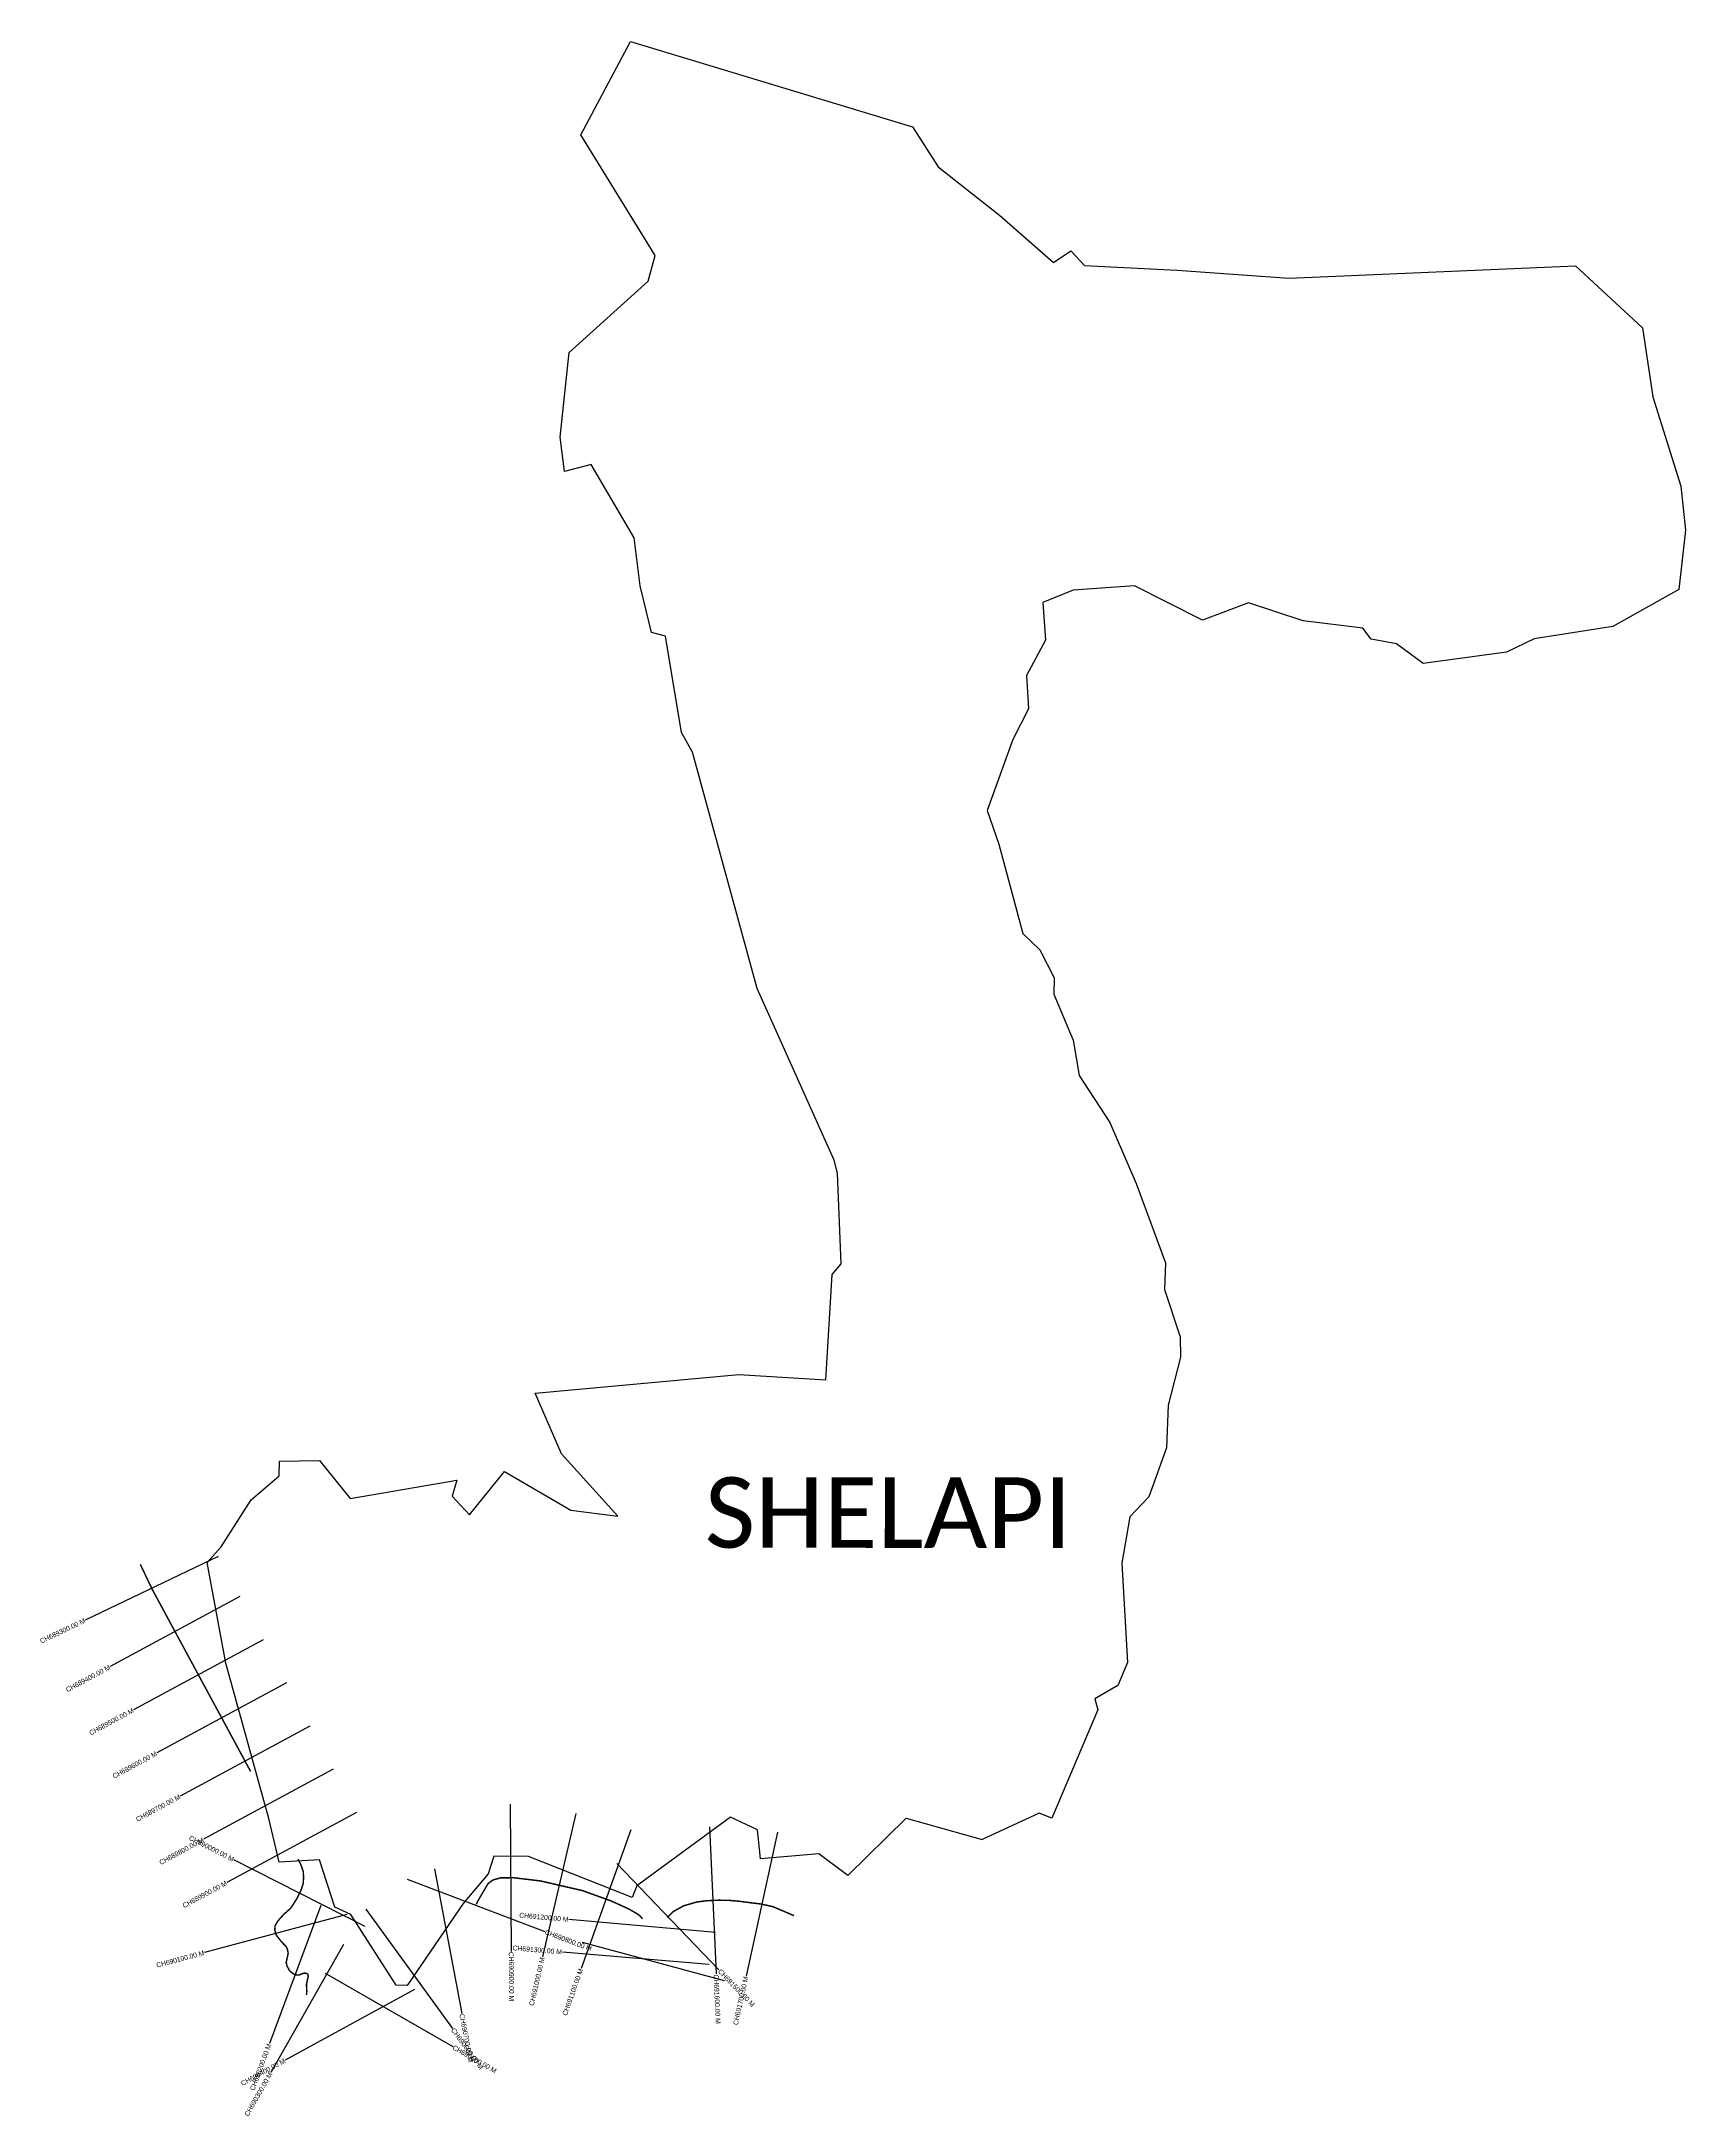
# Model space of a CAD drawing. Header units: metres. Extents: x 340059 to 343408, y 1762380 to 1766604.
import ezdxf
from ezdxf.enums import TextEntityAlignment as Align

# ---------------------------------------------------------------- set-up
doc = ezdxf.new("R2010")
doc.units = ezdxf.units.M
for name, color, linetype in [('CS', 134, 'Continuous'), ('CSMark', 6, 'Continuous'), ('NATURALLY PROTECTED', 3, 'Continuous'), ('VILLAGE NAME', 250, 'Continuous')]:
    doc.layers.add(name, color=color, linetype=linetype)

msp = doc.modelspace()

# ---------------------------------------------------------------- linework, layer by layer
at = {"color": 3}
for points in [[(341157.5, 1766413.7), (341258.8, 1766604)], [(341258.8, 1766604), (341832.9, 1766429.8), (341885.2, 1766348.3), (342010.4, 1766249.9), (342120.5, 1766153.9), (342155.7, 1766177.2), (342183.7, 1766147.7), (342372.1, 1766138.3), (342600.2, 1766121.9), (343183.7, 1766146.6), (343319.9, 1766020.8), (343341.3, 1765879.9), (343398.5, 1765697.9), (343407.9, 1765608.6), (343394.3, 1765487.7), (343260, 1765412.3), (343099.3, 1765386.8), (343043.4, 1765359.5), (342873.5, 1765336.8), (342819, 1765376.8), (342767.7, 1765386.1), (342750.7, 1765408.5), (342628.9, 1765423.4), (342517.4, 1765460.2), (342424.1, 1765425), (342285.5, 1765495.1), (342160.6, 1765485.7), (342098.4, 1765460.9), (342104.3, 1765384.4), (342065.2, 1765312.2), (342069.4, 1765244.4), (342037.1, 1765181.6), (341985.1, 1765037.2), (342008.7, 1764968.5), (342057.5, 1764786.2), (342092.4, 1764753.1), (342121.8, 1764696.3), (342121, 1764662.9), (342160.3, 1764569.4), (342172.4, 1764496.9), (342234.9, 1764401.1), (342288.7, 1764276.8), (342348.5, 1764115.8), (342346.4, 1764061.2), (342378.2, 1763965), (342379.2, 1763923.4), (342353.6, 1763825.5), (342350.3, 1763738.4), (342314.4, 1763639), (342275.7, 1763597.7), (342259.8, 1763503.8), (342270.7, 1763300.9), (342251.4, 1763254.6), (342204.2, 1763226.8), (342210.4, 1763204.9), (342117.1, 1762984.1), (342090.9, 1762994.2), (341975, 1762940.8)], [(341820.2, 1762983.8), (341701.4, 1762867.1), (341642.3, 1762911.1), (341523.6, 1762901.1), (341517.3, 1762960.2), (341462.5, 1762985.7), (341271.7, 1762846), (341262.2, 1762822.5), (341050.8, 1762905.9), (340980, 1762906.4), (340968.8, 1762870.3), (340917.5, 1762810.1), (340803.6, 1762643), (340781.1, 1762644), (340688.6, 1762787.4), (340656, 1762802.3), (340624.8, 1762899), (340542.6, 1762894.6), (340521.4, 1762983.6), (340434.4, 1763299.9), (340395.9, 1763505), (340424.7, 1763536.8), (340485.5, 1763632.8), (340543.1, 1763681.8), (340543.6, 1763711.1), (340625.2, 1763713), (340687.1, 1763635.1), (340904.8, 1763672.6), (340895, 1763640.3), (340930.6, 1763601.9), (341001.9, 1763690.1), (341137, 1763611.3), (341232.7, 1763599.1), (341118.1, 1763726.3), (341064, 1763850), (341479.4, 1763887.9), (341656.5, 1763877.1), (341669.6, 1764091.5), (341687.7, 1764113.7), (341680.2, 1764298.4), (341673.2, 1764324.9), (341516.7, 1764674.6), (341384.5, 1765155.8), (341362.1, 1765196.1), (341329.7, 1765392.3), (341301.1, 1765400), (341278.1, 1765495), (341265.9, 1765592.8), (341178.7, 1765742), (341124, 1765728), (341115.1, 1765797.7), (341133.6, 1765970.2), (341294.8, 1766115.8), (341308.7, 1766167.6), (341157.5, 1766413.7)], [(341820.2, 1762983.8), (341975, 1762940.8)]]:
    msp.add_lwpolyline(points, dxfattribs=at)
at = {"layer": 'CS'}
for p, q in [((340418.5, 1763516.8), (340147.8, 1763387.7)), ((340462.6, 1763435.5), (340198.6, 1763292.9)), ((340510.1, 1763347.6), (340246.2, 1763204.9)), ((340557.6, 1763259.6), (340293.7, 1763117)), ((340605.2, 1763171.6), (340341.2, 1763029)), ((340652.7, 1763083.6), (340388.8, 1762941)), ((340700.2, 1762995.6), (340436.3, 1762853)), ((341013.4, 1763012.5), (341015.6, 1762712.6)), ((341146.9, 1762993.5), (341079.4, 1762701.2)), ((341259.5, 1762960.2), (341158.2, 1762677.9)), ((341419.8, 1762966.2), (341432.9, 1762666.5)), ((341557.8, 1762955.2), (341493.9, 1762662.1)), ((340718.2, 1762763.4), (340450.7, 1762899.1)), ((340803.5, 1762859.5), (341084, 1762753)), ((340859.4, 1762881), (340914.6, 1762586.2)), ((341231, 1762891.4), (341438.8, 1762675)), ((340680.7, 1762787.7), (340390.9, 1762710.3)), ((340627.4, 1762806), (340522.8, 1762524.8)), ((340719.3, 1762798.3), (340895.7, 1762555.7)), ((341431.9, 1762750.7), (341133.1, 1762777.5)), ((340674.1, 1762726.9), (340525.9, 1762466)), ((341159.9, 1762731.1), (341449.5, 1762652.9)), ((341418.6, 1762685.6), (341119.7, 1762711.2)), ((340636.2, 1762668.1), (340896.3, 1762518.6)), ((340818.3, 1762635.1), (340555.1, 1762491.2))]:
    msp.add_line(p, q, dxfattribs=at)
at = {"layer": 'NATURALLY PROTECTED', "color": 2, "const_width": 3, "flags": 128}
for points in [[(340259.9, 1763501.1), (340284.1, 1763450.3), (340334, 1763357.9), (340390.1, 1763254.1), (340441.6, 1763158.8), (340484.7, 1763079)], [(340581.2, 1762900.4), (340583.9, 1762895.5), (340588, 1762886.4), (340591.8, 1762875.1), (340592.6, 1762863.3), (340591.7, 1762851), (340587.1, 1762836.5), (340578.6, 1762819.6), (340566.2, 1762800.4), (340551.8, 1762787.6), (340540, 1762774.4), (340534.5, 1762764.9), (340533.8, 1762756.5), (340536.5, 1762746.3), (340546.5, 1762733.3), (340557.1, 1762722.2), (340559.9, 1762715.8), (340561.1, 1762708), (340559.5, 1762700.8), (340557, 1762689.8), (340559.2, 1762681.9), (340564.4, 1762672.6), (340572, 1762666.5), (340577, 1762664.7), (340583, 1762664.5), (340588.4, 1762666.4), (340593.6, 1762668.2), (340598.5, 1762667.9), (340601.3, 1762665.8), (340602.1, 1762662.1), (340600.7, 1762655.8), (340598.3, 1762645), (340599.1, 1762631.2), (340598.5, 1762623.5)], [(340944.5, 1762808.2), (340946.3, 1762813.1), (340954.3, 1762826.8), (340962.1, 1762840), (340968.3, 1762850.6), (340978.1, 1762857.9), (340993.8, 1762862.4), (341020.6, 1762862.6), (341075.6, 1762856), (341160.5, 1762836.4), (341218.9, 1762815.4), (341253.3, 1762799.8), (341272.1, 1762789.2), (341278.8, 1762784), (341282.9, 1762778.6)], [(341333.3, 1762781.6), (341345.9, 1762793.8), (341366.4, 1762805.2), (341393.7, 1762813.2), (341414.4, 1762815.8), (341438.5, 1762816.8), (341458.3, 1762816.6), (341481.4, 1762814.5), (341507.6, 1762811.1), (341523.5, 1762809.2), (341548.6, 1762803.7), (341570.4, 1762794.4), (341591.8, 1762785.3)]]:
    msp.add_lwpolyline(points, dxfattribs=at)

# ---------------------------------------------------------------- texts
at = {"layer": 'CSMark'}
for s, rotation, p in [('CH689300.00 M', 25.4939, (340146.9, 1763387.3)), ('CH689400.00 M', 28.3828, (340197.7, 1763292.5)), ('CH689500.00 M', 28.3828, (340245.3, 1763204.5)), ('CH689600.00 M', 28.3828, (340292.8, 1763116.5)), ('CH689700.00 M', 28.3828, (340340.4, 1763028.5)), ('CH689800.00 M', 28.3828, (340387.9, 1762940.5)), ('CH690000.00 M', 333.1075, (340449.8, 1762899.5)), ('CH689900.00 M', 28.3828, (340435.4, 1762852.6)), ('CH691200.00 M', 354.8698, (341132.1, 1762777.6)), ('CH690100.00 M', 14.9469, (340389.9, 1762710)), ('CH691300.00 M', 355.1042, (341118.7, 1762711.3)), ('CH691000.00 M', 76.9926, (341079.1, 1762700.2)), ('CH691100.00 M', 70.2521, (341157.8, 1762676.9)), ('CH691700.00 M', 77.7104, (341493.7, 1762661.1)), ('CH690200.00 M', 69.5992, (340522.5, 1762523.8)), ('CH690400.00 M', 28.6634, (340554.2, 1762490.7)), ('CH690300.00 M', 60.39, (340525.4, 1762465.2))]:
    msp.add_text(s, height=10, rotation=rotation, dxfattribs=at).set_placement(p, align=Align.MIDDLE_RIGHT)
for s, rotation, p in [('CH690800.00 M', 339.204, (341084.9, 1762752.7)), ('CH690900.00 M', 270.4038, (341015.6, 1762711.6)), ('CH691600.00 M', 272.4882, (341432.9, 1762665.5)), ('CH691500.00 M', 313.8356, (341439.5, 1762674.3)), ('CH690700.00 M', 280.6156, (340914.8, 1762585.2)), ('CH690600.00 M', 306.0147, (340896.3, 1762554.9)), ('CH690500.00 M', 330.1111, (340897.2, 1762518.1))]:
    msp.add_text(s, height=10, rotation=rotation, dxfattribs=at).set_placement(p, align=Align.MIDDLE_LEFT)
at = {"layer": 'VILLAGE NAME', "insert": (341409.8, 1763678.6), "char_height": 143.7, "attachment_point": 1, "rotation": 359.9793}
msp.add_mtext_dynamic_manual_height_columns('{\\fCalibri|b0|i0|c0|p34;SHELAPI}', width=1418, gutter_width=718.5, heights=[0], dxfattribs=at)

doc.saveas('drawing.dxf')
